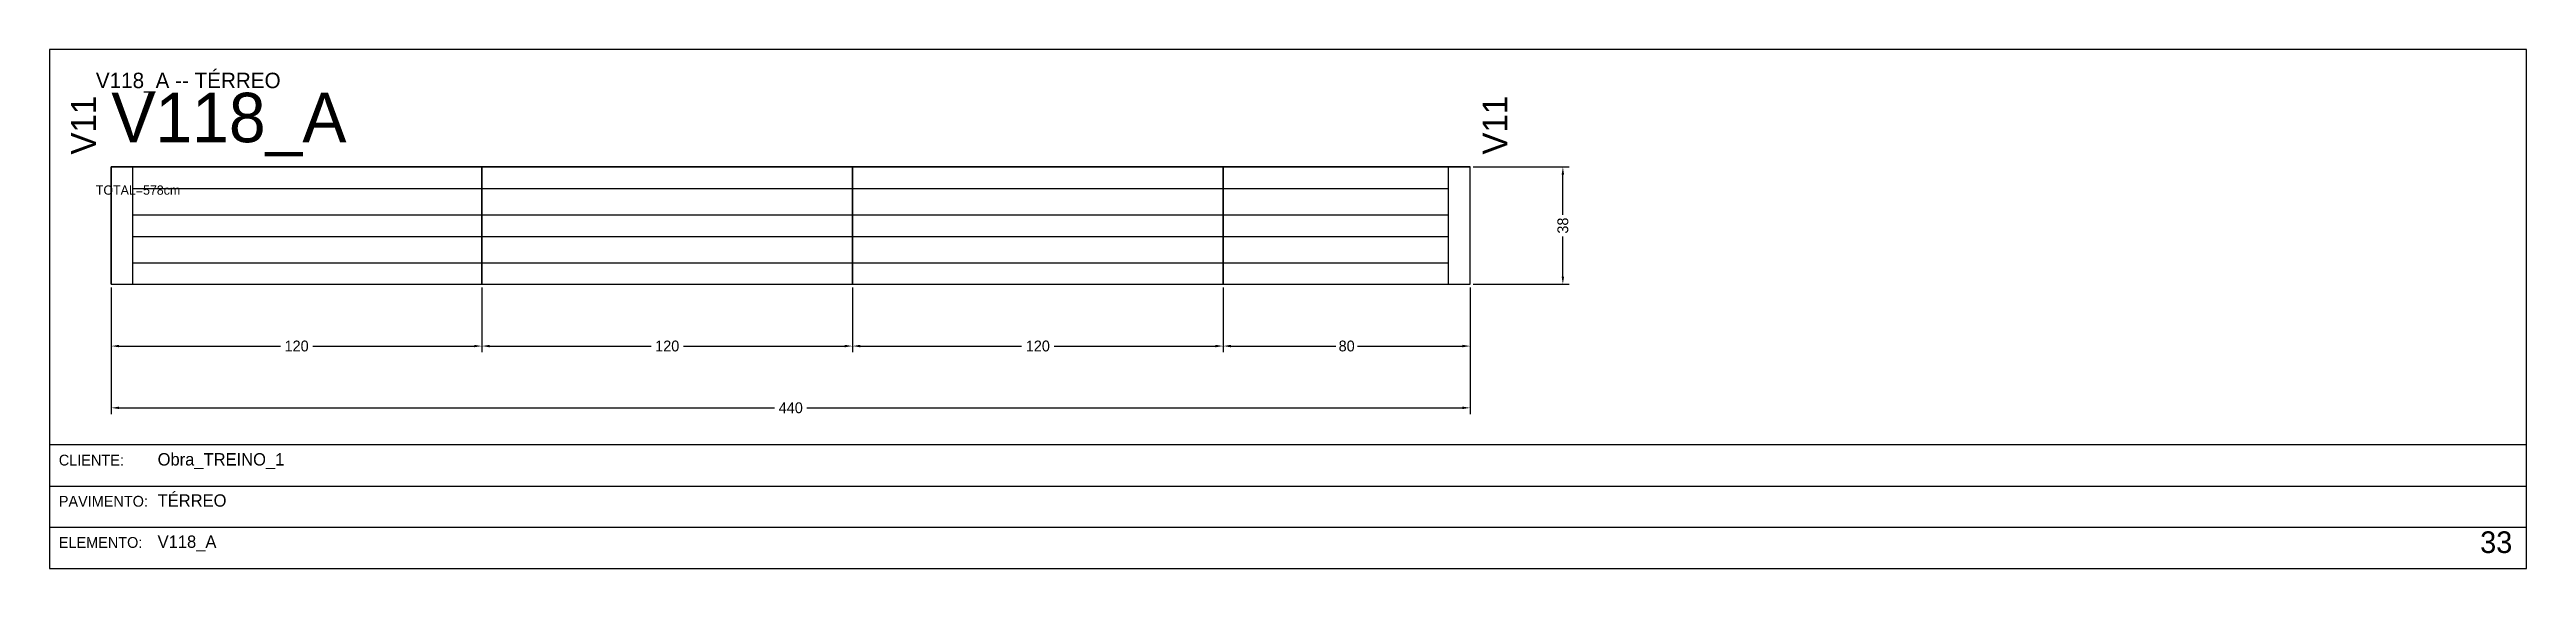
# Model space of a CAD drawing. Header units: metres. Extents: x 0 to 3268, y -4496 to 124.
# Drawn here: x 0 to 802, y -2612 to -2444 of the extents above; entities that cross this region are included whole.
import ezdxf

# ---------------------------------------------------------------- set-up
doc = ezdxf.new("R2010")
doc.units = ezdxf.units.M
for name, color, linetype in [('5', 5, 'Continuous'), ('BORDA_CELULA', 9, 'Continuous'), ('CARIMBO', 9, 'Continuous'), ('COTA', 241, 'Continuous'), ('NOMENCLATURA', 7, 'Continuous'), ('Painéis', 200, 'Continuous'), ('SARR_2.2x7', 40, 'Continuous')]:
    doc.layers.add(name, color=color, linetype=linetype)
doc.dimstyles.new('COTA', dxfattribs={"dimtxt": 3.5, "dimasz": 2.5, "dimexe": 2, "dimexo": 1, "dimgap": 0.9, "dimtad": 1, "dimdec": 0, "dimrnd": 1, "dimcen": 2.5, "dimclrd": 4, "dimclre": 4, "dimclrt": 4, "dimazin": 3, "dimtfac": 1, "dimtmove": 0, "dimatfit": 3})

msp = doc.modelspace()

# ---------------------------------------------------------------- texts
at = {"layer": '5'}
for p in [(15, -2478), (472, -2478)]:
    msp.add_text('V11', height=8, rotation=90, dxfattribs=at).set_placement(p)
at = {"layer": 'CARIMBO', "color": 9}
for s, p in [('CLIENTE:', (3, -2578.67)), ('PAVIMENTO:', (3, -2592)), ('ELEMENTO:', (3, -2605.33))]:
    msp.add_text(s, height=3.5, dxfattribs=at).set_placement(p)
at = {"layer": 'CARIMBO', "color": 2}
for s, p in [('Obra_TREINO_1', (35, -2578.67)), ('TÉRREO', (35, -2592)), ('V118_A', (35, -2605.33))]:
    msp.add_text(s, height=4, dxfattribs=at).set_placement(p)
at = {"layer": 'CARIMBO', "color": 3}
msp.add_text('33', height=7, dxfattribs=at).set_placement((787, -2607))
at = {"layer": 'COTA'}
msp.add_text('TOTAL=578cm', height=3, dxfattribs=at).set_placement((15, -2491))
at = {"layer": 'NOMENCLATURA'}
for s, height, p in [('V118_A -- TÉRREO', 5, (15, -2456.5)), ('V118_A', 16, (20, -2474))]:
    msp.add_text(s, height=height, dxfattribs=at).set_placement(p)

# ---------------------------------------------------------------- blocks, each defined once
blk = doc.blocks.new('_CLOSEDFILLED')
at = {"color": 0, "linetype": 'BYBLOCK'}
blk.add_solid([(-1, 0.16), (0, 0), (-1, -0.16)], dxfattribs=at)
blk = doc.blocks.new('*D297')
at = {"color": 4}
for p, q in [((20, -2521), (20, -2542)), ((140, -2521), (140, -2542)), ((22.5, -2540), (74.75, -2540)), ((85.25, -2540), (137.5, -2540))]:
    blk.add_line(p, q, dxfattribs=at)
at = {"layer": 'Defpoints'}
for p in [(20, -2520), (140, -2520), (20, -2540)]:
    blk.add_point(p, dxfattribs=at)
at = {"layer": 'COTA', "color": 4, "xscale": 2.5, "yscale": 2.5, "rotation": 180}
blk.add_blockref('_CLOSEDFILLED', (20, -2540), dxfattribs=at)
at = {"layer": 'COTA', "color": 4, "xscale": 2.5, "yscale": 2.5}
blk.add_blockref('_CLOSEDFILLED', (140, -2540), dxfattribs=at)
at = {"layer": 'COTA', "color": 4, "insert": (80, -2540), "char_height": 3.5, "attachment_point": 5}
blk.add_mtext('120', dxfattribs=at)
blk = doc.blocks.new('*D298')
at = {"color": 4}
for p, q in [((140, -2521), (140, -2542)), ((260, -2521), (260, -2542)), ((142.5, -2540), (194.75, -2540)), ((205.25, -2540), (257.5, -2540))]:
    blk.add_line(p, q, dxfattribs=at)
at = {"layer": 'Defpoints'}
for p in [(140, -2520), (260, -2520), (140, -2540)]:
    blk.add_point(p, dxfattribs=at)
at = {"layer": 'COTA', "color": 4, "xscale": 2.5, "yscale": 2.5, "rotation": 180}
blk.add_blockref('_CLOSEDFILLED', (140, -2540), dxfattribs=at)
at = {"layer": 'COTA', "color": 4, "xscale": 2.5, "yscale": 2.5}
blk.add_blockref('_CLOSEDFILLED', (260, -2540), dxfattribs=at)
at = {"layer": 'COTA', "color": 4, "insert": (200, -2540), "char_height": 3.5, "attachment_point": 5}
blk.add_mtext('120', dxfattribs=at)
blk = doc.blocks.new('*D299')
at = {"color": 4}
for p, q in [((260, -2521), (260, -2542)), ((380, -2521), (380, -2542)), ((262.5, -2540), (314.75, -2540)), ((325.25, -2540), (377.5, -2540))]:
    blk.add_line(p, q, dxfattribs=at)
at = {"layer": 'Defpoints'}
for p in [(260, -2520), (380, -2520), (260, -2540)]:
    blk.add_point(p, dxfattribs=at)
at = {"layer": 'COTA', "color": 4, "xscale": 2.5, "yscale": 2.5, "rotation": 180}
blk.add_blockref('_CLOSEDFILLED', (260, -2540), dxfattribs=at)
at = {"layer": 'COTA', "color": 4, "xscale": 2.5, "yscale": 2.5}
blk.add_blockref('_CLOSEDFILLED', (380, -2540), dxfattribs=at)
at = {"layer": 'COTA', "color": 4, "insert": (320, -2540), "char_height": 3.5, "attachment_point": 5}
blk.add_mtext('120', dxfattribs=at)
blk = doc.blocks.new('*D300')
at = {"color": 4}
for p, q in [((380, -2521), (380, -2542)), ((460, -2521), (460, -2542)), ((382.5, -2540), (416.5, -2540)), ((423.5, -2540), (457.5, -2540))]:
    blk.add_line(p, q, dxfattribs=at)
at = {"layer": 'Defpoints'}
for p in [(380, -2520), (460, -2520), (380, -2540)]:
    blk.add_point(p, dxfattribs=at)
at = {"layer": 'COTA', "color": 4, "xscale": 2.5, "yscale": 2.5, "rotation": 180}
blk.add_blockref('_CLOSEDFILLED', (380, -2540), dxfattribs=at)
at = {"layer": 'COTA', "color": 4, "xscale": 2.5, "yscale": 2.5}
blk.add_blockref('_CLOSEDFILLED', (460, -2540), dxfattribs=at)
at = {"layer": 'COTA', "color": 4, "insert": (420, -2540), "char_height": 3.5, "attachment_point": 5}
blk.add_mtext('80', dxfattribs=at)
blk = doc.blocks.new('*D301')
at = {"color": 4}
for p, q in [((20, -2521), (20, -2562)), ((460, -2521), (460, -2562)), ((22.5, -2560), (234.75, -2560)), ((245.25, -2560), (457.5, -2560))]:
    blk.add_line(p, q, dxfattribs=at)
at = {"layer": 'Defpoints'}
for p in [(20, -2520), (460, -2520), (20, -2560)]:
    blk.add_point(p, dxfattribs=at)
at = {"layer": 'COTA', "color": 4, "xscale": 2.5, "yscale": 2.5, "rotation": 180}
blk.add_blockref('_CLOSEDFILLED', (20, -2560), dxfattribs=at)
at = {"layer": 'COTA', "color": 4, "xscale": 2.5, "yscale": 2.5}
blk.add_blockref('_CLOSEDFILLED', (460, -2560), dxfattribs=at)
at = {"layer": 'COTA', "color": 4, "insert": (240, -2560), "char_height": 3.5, "attachment_point": 5}
blk.add_mtext('440', dxfattribs=at)
blk = doc.blocks.new('*D302')
at = {"color": 4}
for p, q in [((461, -2482), (492, -2482)), ((490, -2497.5), (490, -2484.5)), ((490, -2517.5), (490, -2504.5)), ((461, -2520), (492, -2520))]:
    blk.add_line(p, q, dxfattribs=at)
at = {"layer": 'Defpoints'}
for p in [(460, -2482), (460, -2520), (490, -2520)]:
    blk.add_point(p, dxfattribs=at)
at = {"layer": 'COTA', "color": 4, "xscale": 2.5, "yscale": 2.5}
for p, rotation in [((490, -2482), 90), ((490, -2520), 270)]:
    blk.add_blockref('_CLOSEDFILLED', p, dxfattribs=dict(at, rotation=rotation))
at = {"layer": 'COTA', "color": 4, "insert": (490, -2501), "char_height": 3.5, "attachment_point": 5, "rotation": 90}
blk.add_mtext('38', dxfattribs=at)
blk = doc.blocks.new('*D303')
at = {"color": 4}
for p, q in [((461, -2482), (492, -2482)), ((490, -2497.5), (490, -2484.5)), ((490, -2517.5), (490, -2504.5)), ((461, -2520), (492, -2520))]:
    blk.add_line(p, q, dxfattribs=at)
at = {"layer": 'Defpoints'}
for p in [(460, -2482), (460, -2520), (490, -2520)]:
    blk.add_point(p, dxfattribs=at)
at = {"layer": 'COTA', "color": 4, "xscale": 2.5, "yscale": 2.5}
for p, rotation in [((490, -2482), 90), ((490, -2520), 270)]:
    blk.add_blockref('_CLOSEDFILLED', p, dxfattribs=dict(at, rotation=rotation))
at = {"layer": 'COTA', "color": 4, "insert": (490, -2501), "char_height": 3.5, "attachment_point": 5, "rotation": 90}
blk.add_mtext('38', dxfattribs=at)
blk = doc.blocks.new('*D304')
at = {"color": 4}
for p, q in [((461, -2482), (492, -2482)), ((490, -2497.5), (490, -2484.5)), ((490, -2517.5), (490, -2504.5)), ((461, -2520), (492, -2520))]:
    blk.add_line(p, q, dxfattribs=at)
at = {"layer": 'Defpoints'}
for p in [(460, -2482), (460, -2520), (490, -2520)]:
    blk.add_point(p, dxfattribs=at)
at = {"layer": 'COTA', "color": 4, "xscale": 2.5, "yscale": 2.5}
for p, rotation in [((490, -2482), 90), ((490, -2520), 270)]:
    blk.add_blockref('_CLOSEDFILLED', p, dxfattribs=dict(at, rotation=rotation))
at = {"layer": 'COTA', "color": 4, "insert": (490, -2501), "char_height": 3.5, "attachment_point": 5, "rotation": 90}
blk.add_mtext('38', dxfattribs=at)
blk = doc.blocks.new('*D305')
at = {"color": 4}
for p, q in [((461, -2482), (492, -2482)), ((490, -2497.5), (490, -2484.5)), ((490, -2517.5), (490, -2504.5)), ((461, -2520), (492, -2520))]:
    blk.add_line(p, q, dxfattribs=at)
at = {"layer": 'Defpoints'}
for p in [(460, -2482), (460, -2520), (490, -2520)]:
    blk.add_point(p, dxfattribs=at)
at = {"layer": 'COTA', "color": 4, "xscale": 2.5, "yscale": 2.5}
for p, rotation in [((490, -2482), 90), ((490, -2520), 270)]:
    blk.add_blockref('_CLOSEDFILLED', p, dxfattribs=dict(at, rotation=rotation))
at = {"layer": 'COTA', "color": 4, "insert": (490, -2501), "char_height": 3.5, "attachment_point": 5, "rotation": 90}
blk.add_mtext('38', dxfattribs=at)

# ---------------------------------------------------------------- dimensions: what is measured, and where the dimension line sits
at = {"layer": 'COTA'}
for picture in ['*D302', '*D303', '*D304', '*D305']:
    dim = msp.add_linear_dim(base=(490, -2520), p1=(460, -2520), p2=(460, -2482), angle=90, dimstyle='COTA', dxfattribs=at)
    dim.commit()
    dim.dimension.update_dxf_attribs({"geometry": picture, "text_midpoint": (490, -2501)})
for base, p1, p2, picture, middle in [((20, -2540), (20, -2520), (140, -2520), '*D297', (80, -2540)), ((20, -2560), (20, -2520), (460, -2520), '*D301', (240, -2560)), ((140, -2540), (140, -2520), (260, -2520), '*D298', (200, -2540)), ((260, -2540), (260, -2520), (380, -2520), '*D299', (320, -2540)), ((380, -2540), (380, -2520), (460, -2520), '*D300', (420, -2540))]:
    dim = msp.add_linear_dim(base=base, p1=p1, p2=p2, dimstyle='COTA', dxfattribs=at)
    dim.commit()
    dim.dimension.update_dxf_attribs({"geometry": picture, "text_midpoint": middle})

# ---------------------------------------------------------------- linework, layer by layer
at = {"layer": 'BORDA_CELULA'}
for points in [[(0, -2612), (802, -2612), (802, -2444), (0, -2444)], [(0, -2612), (802, -2612), (802, -2572), (0, -2572)]]:
    msp.add_lwpolyline(points, close=True, dxfattribs=at)
at = {"layer": 'CARIMBO'}
for p, q in [((0, -2585.33), (802, -2585.33)), ((0, -2598.67), (802, -2598.67)), ((0, -2612), (802, -2612))]:
    msp.add_line(p, q, dxfattribs=at)
at = {"layer": 'Painéis'}
for points in [[(20, -2520), (20, -2482)], [(20, -2482), (140, -2482)], [(20, -2520), (140, -2520), (140, -2482), (20, -2482), (20, -2520)], [(140, -2520), (140, -2482)], [(140, -2482), (260, -2482)], [(140, -2520), (260, -2520), (260, -2482), (140, -2482), (140, -2520)], [(260, -2520), (260, -2482)], [(260, -2482), (380, -2482)], [(260, -2520), (380, -2520), (380, -2482), (260, -2482), (260, -2520)], [(380, -2520), (380, -2482)], [(380, -2482), (460, -2482)], [(380, -2520), (460, -2520), (460, -2482), (380, -2482), (380, -2520)], [(460, -2520), (460, -2482)], [(20, -2520), (140, -2520)], [(140, -2520), (260, -2520)], [(260, -2520), (380, -2520)], [(380, -2520), (460, -2520)]]:
    msp.add_lwpolyline(points, dxfattribs=at)
at = {"layer": 'SARR_2.2x7'}
for points in [[(27, -2520), (27, -2482)], [(453, -2520), (453, -2482)], [(27, -2489), (140, -2489)], [(140, -2489), (260, -2489)], [(260, -2489), (380, -2489)], [(380, -2489), (453, -2489)], [(27, -2497.5), (140, -2497.5)], [(140, -2497.5), (260, -2497.5)], [(260, -2497.5), (380, -2497.5)], [(380, -2497.5), (453, -2497.5)], [(27, -2504.5), (140, -2504.5)], [(140, -2504.5), (260, -2504.5)], [(260, -2504.5), (380, -2504.5)], [(380, -2504.5), (453, -2504.5)], [(27, -2513), (140, -2513)], [(140, -2513), (260, -2513)], [(260, -2513), (380, -2513)], [(380, -2513), (453, -2513)]]:
    msp.add_lwpolyline(points, dxfattribs=at)

msp.set_redraw_order([(e.dxf.handle, doc.entitydb.next_handle()) for e in msp.query("TEXT MTEXT ATTDEF DIMENSION ARC_DIMENSION")])  # texts and dimensions are drawn at this point

doc.saveas('drawing.dxf')
